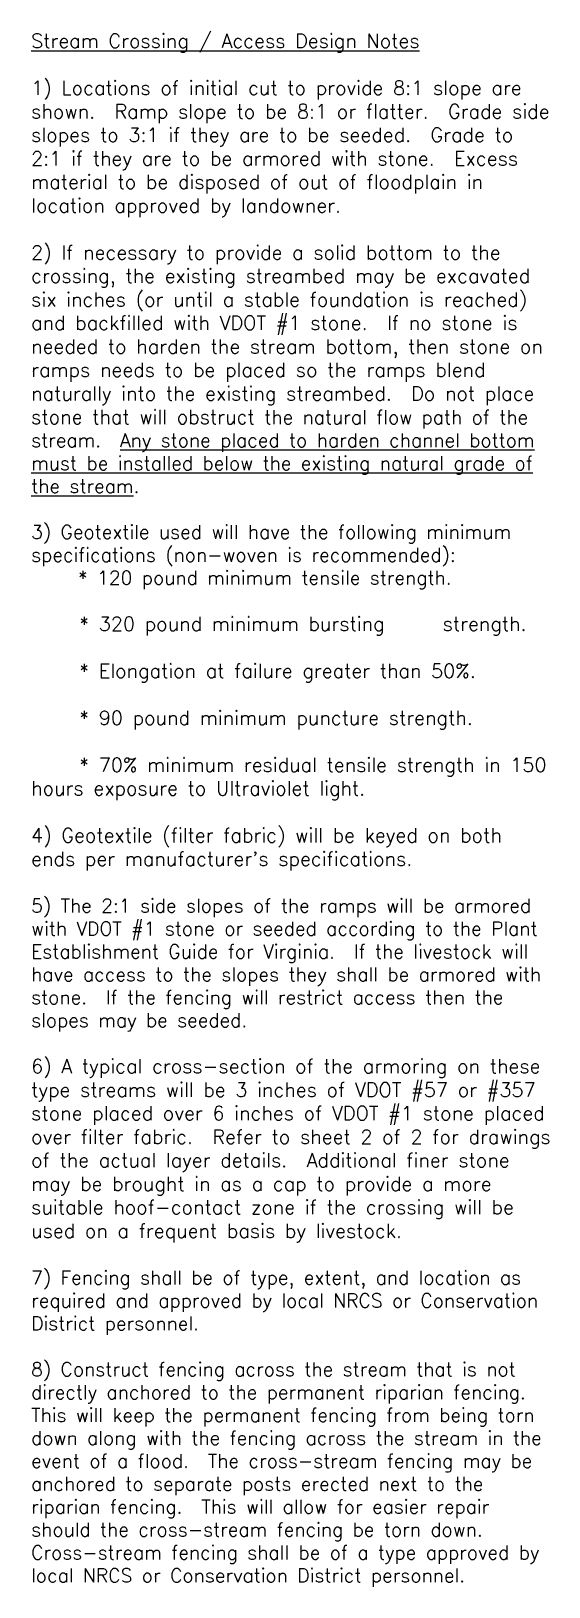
# Model space of a CAD drawing. Header units: feet. Extents: x -34.1 to 34.5, y 2.8 to 19.
# Drawn here: x -34.09 to -31.15, y 2.85 to 11.67 of the extents above; entities that cross this region are included whole.
import ezdxf

# ---------------------------------------------------------------- set-up
doc = ezdxf.new("R2010")
doc.units = ezdxf.units.FT
doc.header["$MEASUREMENT"] = 0
doc.layers.add('TEXT', color=7, linetype='Continuous')
doc.styles.add('NOTES', font='romans.shx', dxfattribs={"height": 0.075})

msp = doc.modelspace()

# ---------------------------------------------------------------- texts
at = {"layer": 'TEXT', "insert": (-34.0905, 11.6595), "char_height": 0.078, "width": 3.2, "attachment_point": 1, "style": 'NOTES'}
msp.add_mtext("{\\fRomanS|b1|i0|c0|p2;\\H1.026x;\\LStream Crossing / Access Design Notes\\P\\P\\Fromans.shx|c0;\\l1) Locations of initial cut to provide 8:1 slope are shown.  Ramp slope to be 8:1 or flatter.  Grade side slopes to 3:1 if they are to be seeded.  Grade to 2:1 if they are to be armored with stone.  Excess material to be disposed of out of floodplain in location approved by landowner.\\P\\P2) If necessary to provide a solid bottom to the crossing, the existing streambed may be excavated six inches (or until a stable foundation is reached) and backfilled with VDOT #1 stone.  If no stone is needed to harden the stream bottom, then stone on ramps needs to be placed so the ramps blend naturally into the existing streambed.  Do not place stone that will obstruct \\Fromans.shx|c1;\\H0.9747x;the} {\\Fromans.shx|c1;natural flow path of the stream.  \\LAny stone placed to harden channel bottom must be installed below the existing natural grade of the stream\\l.\\P\\P3) Geotextile used will have the following minimum specifications (non-woven is recommended):\\P\\pi-0.389567,l0.389567;    } {\\Fromans.shx|c1;* 120 pound minimum tensile strength}.{\\Fromans.shx|c1;\\P\\P\\Fromans.shx|c0;\\H1.026x;     * 320 pound minimum bursting      strength.\\P\\P     * Elongation at failure greater than 50%.\\P\\P     * 90 pound minimum puncture strength.\\P\\P     * 70% minimum residual tensile strength in 150 hours exposure to Ultraviolet light.\\P\\pi0,l0;\\P4) Geotextile (filter fabric) will be keyed on both ends per manufacturer's specifications.\\P\\P}5) The 2:1 side slopes of the ramps will be armored with VDOT #1 stone or seeded according to the Plant Establishment Guide for Virginia.  If the livestock will have access to the slopes they shall be a{\\Fromans.shx|c1;rmor}ed{\\Fromans.shx|c1; with stone}.  If the fencing will restrict access then the slopes may be seeded.\\P\\P{\\H1.026x;6) A typical cross-section of the armoring on these type streams will be 3 inches of VDOT #57 or #357 stone placed over 6 inches of VDOT #1 stone placed over filter fabric.  Refer to sheet 2 of 2 for drawings of the actual layer details.  Additional finer stone may be brought in as a cap to provide a more suitable hoof-contact zone if the crossing will be used on a frequent basis by livestock.\\P\\P}7) Fencing shall be of type, extent, and location as required and approved by local NRCS or Conservation District personnel.\\P\\P8) Construct fencing across the stream that is not directly anchored to the permanent riparian fencing.  This will keep the permanent fencing from being torn down along with the fencing across the stream in the event of a flood.  The cross-stream fencing may be anchored to separate posts erected next to the riparian fencing.  This will allow for easier repair should the cross-stream fencing be torn down.  Cross-stream fencing shall be of a type approved by local NRCS or Conservation District personnel.", dxfattribs=at)

doc.saveas('drawing.dxf')
